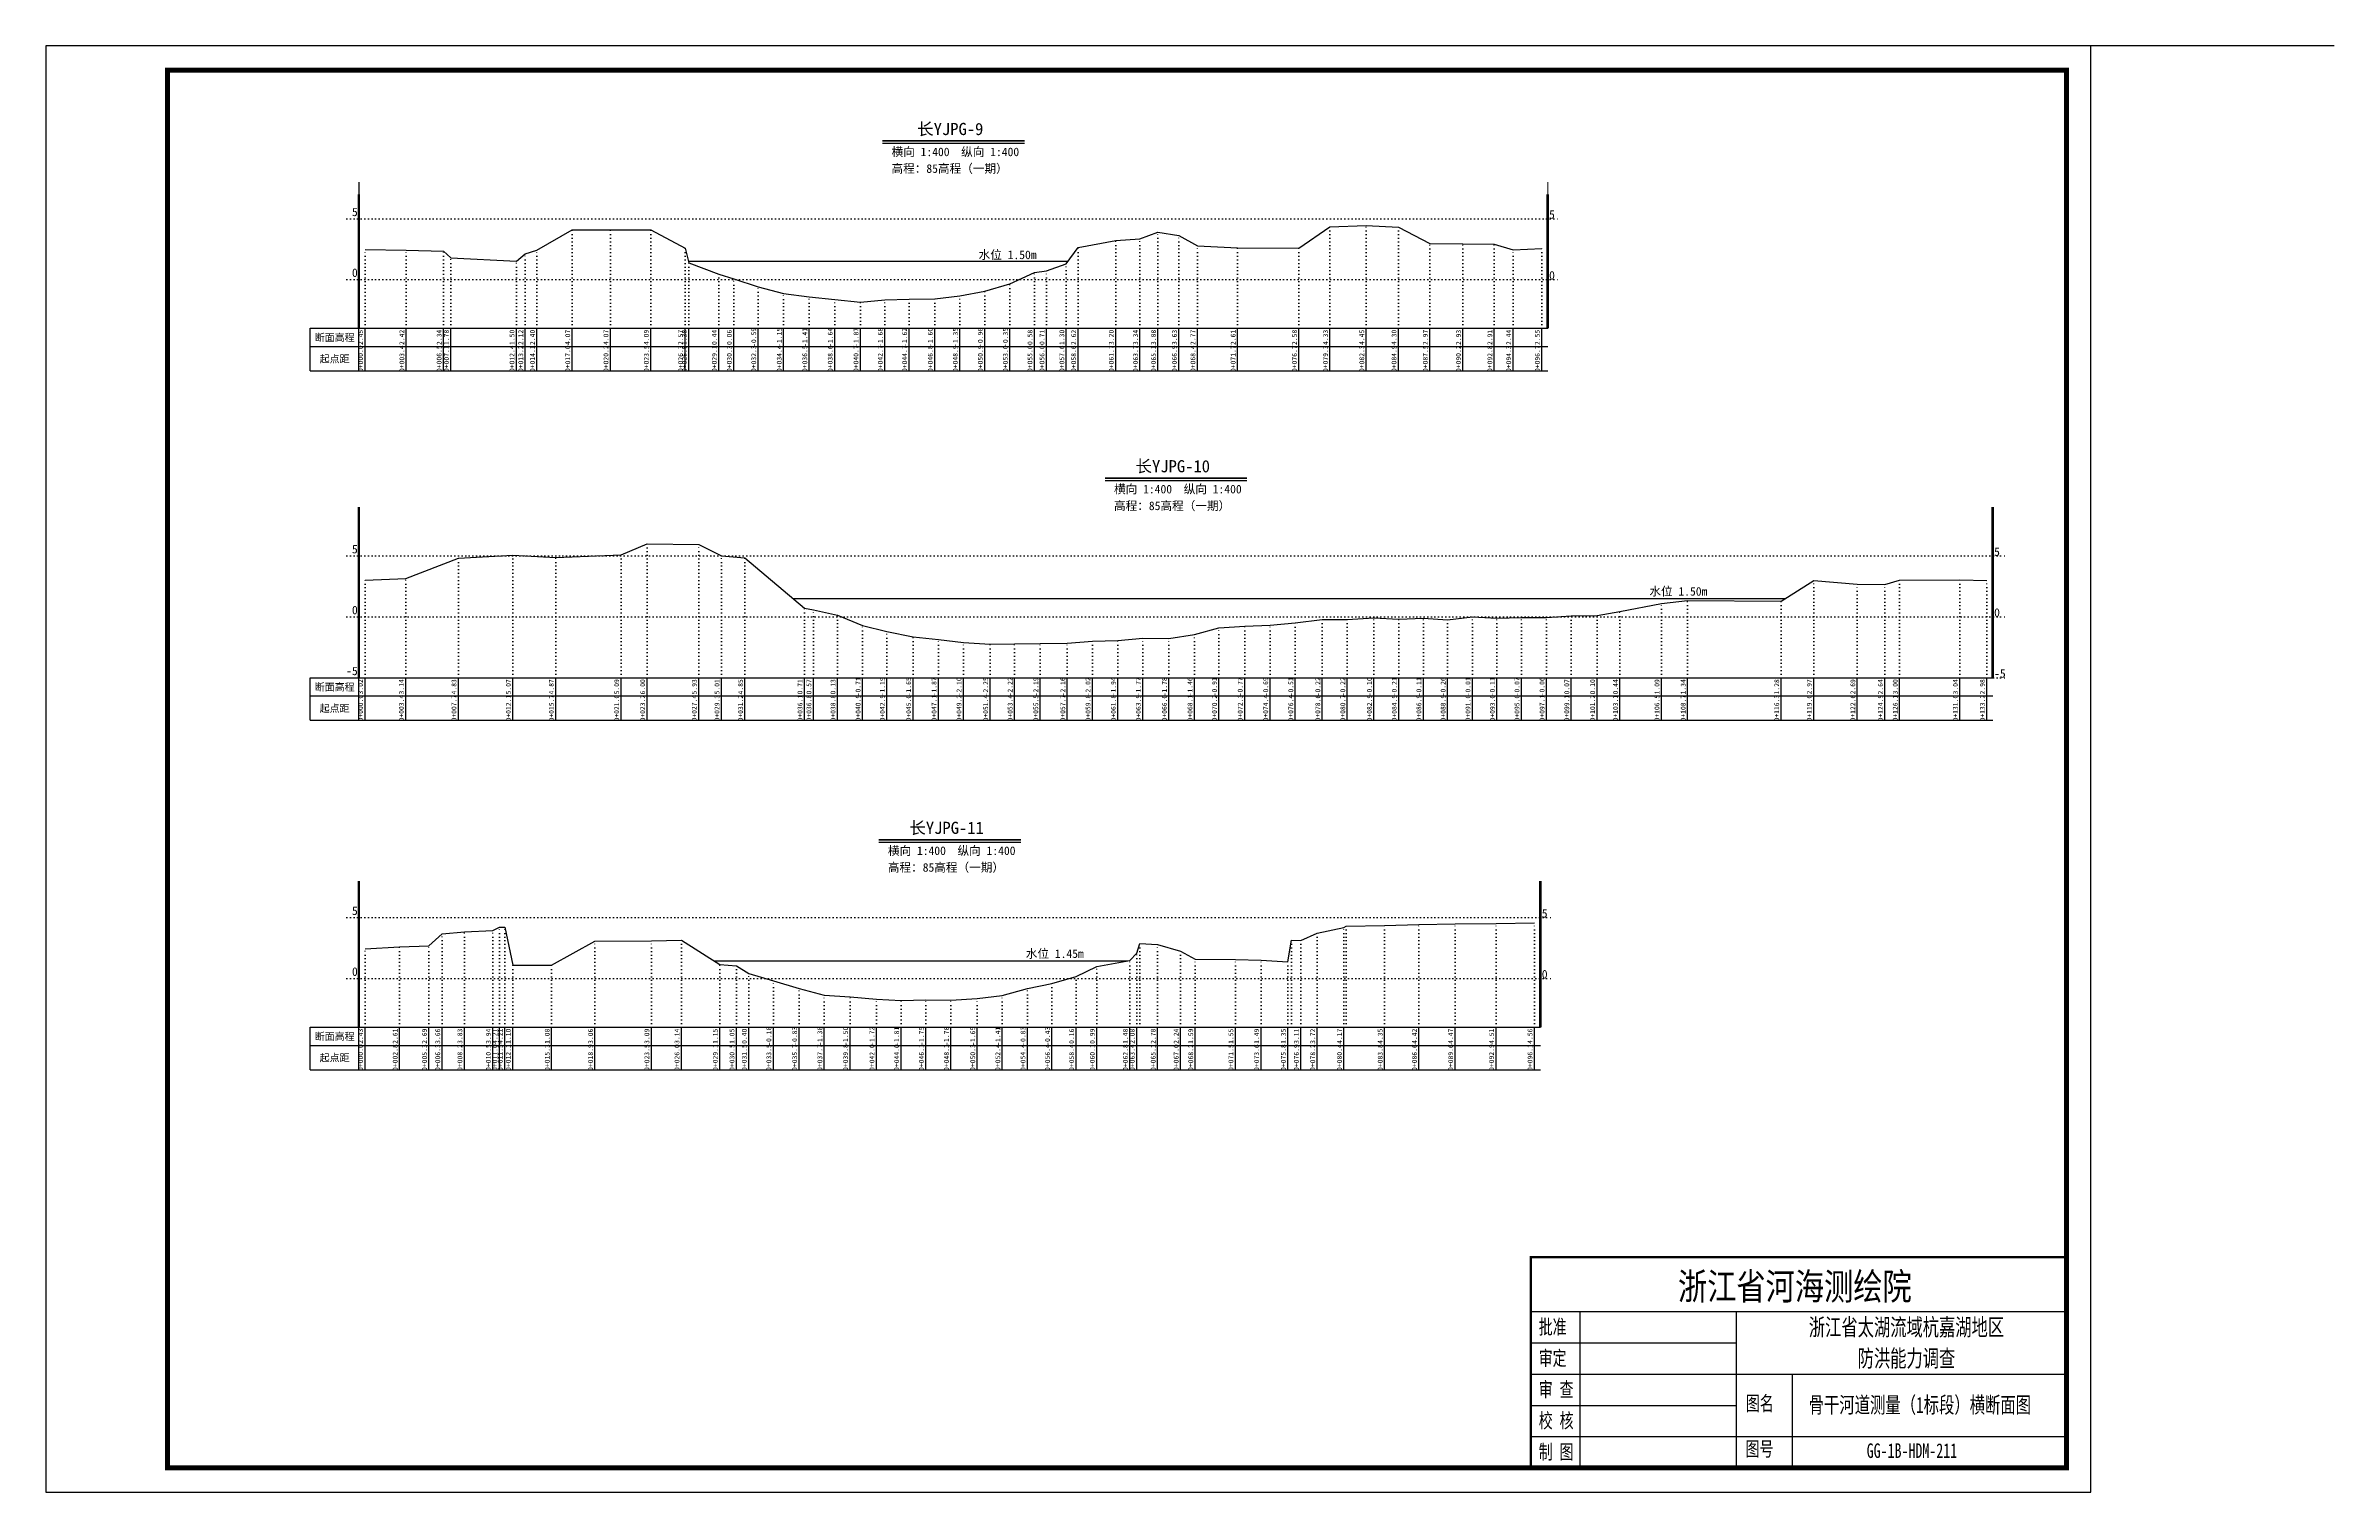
# Model space of a CAD drawing. Header units: millimetres. Extents: x 519117 to 522827, y 3371934 to 3372231.
# Drawn here: x 520526.5 to 520996.5, y 3371934.1 to 3372231.1 of the extents above; entities that cross this region are included whole.
import ezdxf
from ezdxf.enums import TextEntityAlignment as Align

# ---------------------------------------------------------------- set-up
doc = ezdxf.new("R2010")
doc.units = ezdxf.units.MM
doc.header["$LTSCALE"] = 0.4
doc.header["$MEASUREMENT"] = 0
doc.linetypes.add('X4', pattern=[1.6, 0, -1.6])
for name, color, linetype in [('DMX', 1, 'Continuous'), ('TEXT', 7, 'Continuous'), ('zdm1', 5, 'Continuous'), ('ZDMT5', 3, 'Continuous'), ('图框', 7, 'Continuous'), ('断面名称', 5, 'Continuous'), ('比例尺', 3, 'Continuous'), ('水位', 4, 'Continuous')]:
    doc.layers.add(name, color=color, linetype=linetype)
doc.styles.add('HDM', font='仿宋_GB2312.ttf')
doc.styles.add('tk2', font='SimSun.ttf', dxfattribs={"width": 0.8})

msp = doc.modelspace()

# ---------------------------------------------------------------- linework, layer by layer
at = {"lineweight": 100, "const_width": 0.5}
msp.add_lwpolyline([(520941.53, 3371982.35), (520831.53, 3371982.35), (520831.53, 3371939.06), (520941.53, 3371939.06), (520941.53, 3371982.35)], dxfattribs=at)
at = {"linetype": 'Continuous', "elevation": 0}
msp.add_lwpolyline([(520831.53, 3371971.15), (520831.53, 3371939.06)], dxfattribs=at)
at = {"layer": 'DMX', "linetype": 'Continuous', "flags": 128}
for points in [[(520592.11, 3372189.2), (520600.58, 3372189.12), (520608.23, 3372188.92), (520609.73, 3372187.52), (520623.21, 3372186.82), (520625.01, 3372188.37), (520627.41, 3372189.07), (520634.66, 3372193.24), (520642.51, 3372193.24), (520650.78, 3372193.29), (520657.83, 3372189.49), (520658.58, 3372186.52), (520664.76, 3372184.17), (520667.83, 3372183.22), (520672.86, 3372181.59), (520678.08, 3372180.19), (520683.33, 3372179.54), (520688.56, 3372178.97), (520693.86, 3372178.39), (520698.83, 3372178.87), (520703.83, 3372179.02), (520709.11, 3372179.07), (520714.26, 3372179.69), (520719.38, 3372180.67), (520724.53, 3372182.19), (520729.58, 3372184.52), (520732.06, 3372184.84), (520736.13, 3372186.32), (520738.56, 3372189.62), (520746.28, 3372191.06), (520751.26, 3372191.41), (520754.96, 3372192.76), (520759.26, 3372192.14), (520763.06, 3372189.99), (520771.31, 3372189.59), (520783.91, 3372189.51), (520790.28, 3372193.89), (520797.73, 3372194.19), (520804.36, 3372193.81), (520810.78, 3372190.49), (520817.58, 3372190.39), (520824.03, 3372190.34), (520827.91, 3372189.16), (520833.78, 3372189.44)], [(520592.11, 3372121.36), (520600.48, 3372121.66), (520611.28, 3372125.88), (520622.46, 3372126.48), (520631.28, 3372125.98), (520644.71, 3372126.53), (520650.03, 3372128.81), (520660.63, 3372128.63), (520665.31, 3372126.33), (520670.13, 3372125.93), (520682.36, 3372115.58), (520684.18, 3372115.23), (520689.13, 3372114.13), (520694.28, 3372112.03), (520699.26, 3372110.83), (520704.66, 3372109.68), (520709.88, 3372109.13), (520715.01, 3372108.55), (520720.48, 3372108.18), (520725.51, 3372108.25), (520730.78, 3372108.33), (520736.33, 3372108.43), (520741.51, 3372108.78), (520746.71, 3372108.98), (520751.83, 3372109.4), (520757.21, 3372109.38), (520762.46, 3372110.18), (520767.48, 3372111.55), (520772.76, 3372111.9), (520778.01, 3372112.1), (520783.16, 3372112.55), (520788.71, 3372113.28), (520793.83, 3372113.28), (520799.31, 3372113.58), (520804.41, 3372113.3), (520809.46, 3372113.55), (520814.43, 3372113.17), (520819.53, 3372113.8), (520824.56, 3372113.55), (520829.61, 3372113.65), (520834.76, 3372113.67), (520839.83, 3372114), (520845.13, 3372114.07), (520849.83, 3372114.92), (520858.36, 3372116.55), (520863.73, 3372117.17), (520882.96, 3372117.02), (520889.63, 3372121.25), (520898.58, 3372120.55), (520904.23, 3372120.42), (520907.28, 3372121.32), (520919.63, 3372121.42), (520925.18, 3372121.27)], [(520592.11, 3372045.63), (520599.21, 3372046.08), (520605.23, 3372046.28), (520607.96, 3372048.71), (520612.51, 3372049.13), (520618.36, 3372049.41), (520619.71, 3372050.08), (520620.78, 3372050.08), (520622.43, 3372042.31), (520630.43, 3372042.26), (520639.33, 3372047.2), (520650.91, 3372047.28), (520657.08, 3372047.4), (520664.96, 3372042.43), (520668.38, 3372042.18), (520670.91, 3372040.55), (520675.96, 3372039.1), (520681.26, 3372037.48), (520686.43, 3372036.1), (520691.71, 3372035.8), (520697.13, 3372035.28), (520702.21, 3372035.05), (520707.28, 3372035.2), (520712.43, 3372035.13), (520717.83, 3372035.45), (520722.98, 3372036.05), (520728.16, 3372037.5), (520733.18, 3372038.5), (520738.13, 3372039.95), (520742.38, 3372042.03), (520749.18, 3372043.25), (520750.58, 3372044.75), (520751.23, 3372046.75), (520754.88, 3372046.5), (520759.61, 3372045.15), (520762.61, 3372043.53), (520770.86, 3372043.43), (520776.13, 3372043.3), (520781.63, 3372042.95), (520782.38, 3372047.45), (520784.31, 3372047.35), (520787.66, 3372048.87), (520793.16, 3372050), (520793.61, 3372050.32), (520801.51, 3372050.45), (520808.56, 3372050.62), (520815.98, 3372050.75), (520824.38, 3372050.85), (520832.28, 3372050.97)]]:
    msp.add_lwpolyline(points, dxfattribs=at)
at = {"layer": 'TEXT', "color": 0}
for p, q in [((520831.53, 3371971.15, 0), (520941.53, 3371971.15, 0)), ((520841.62, 3371971.15, 0), (520841.62, 3371945.48, 0)), ((520873.7, 3371971.15, 0), (520873.7, 3371945.48, 0)), ((520831.53, 3371964.73, 0), (520873.7, 3371964.73, 0)), ((520831.53, 3371958.31, 0), (520873.7, 3371958.31, 0)), ((520873.7, 3371958.31, 0), (520941.53, 3371958.31, 0)), ((520885.18, 3371958.31, 0), (520885.18, 3371939.06, 0)), ((520831.53, 3371951.9, 0), (520873.7, 3371951.9, 0)), ((520831.53, 3371945.48, 0), (520941.53, 3371945.48, 0)), ((520841.62, 3371945.48, 0), (520841.62, 3371939.06, 0)), ((520873.7, 3371945.48, 0), (520873.7, 3371939.06, 0))]:
    msp.add_line(p, q, dxfattribs=at)
at = {"layer": 'zdm1', "linetype": 'Continuous'}
for p, q in [((520590.73, 3372173.06), (520590.73, 3372200.56)), ((520590.98, 3372173.06), (520590.98, 3372200.56)), ((520834.91, 3372173.06), (520834.91, 3372200.56)), ((520835.16, 3372173.06), (520835.16, 3372200.56)), ((520580.86, 3372164.31), (520580.86, 3372173.06)), ((520580.86, 3372173.06), (520592.11, 3372173.06)), ((520590.86, 3372164.31), (520590.86, 3372173.06)), ((520592.11, 3372173.06), (520835.03, 3372173.06)), ((520580.86, 3372169.31), (520835.03, 3372169.31)), ((520580.86, 3372164.31), (520835.03, 3372164.31)), ((520590.73, 3372101.31), (520590.73, 3372136.31)), ((520590.98, 3372101.31), (520590.98, 3372136.31)), ((520926.31, 3372101.31), (520926.31, 3372136.31)), ((520926.56, 3372101.31), (520926.56, 3372136.31)), ((520580.86, 3372092.56), (520580.86, 3372101.31)), ((520580.86, 3372101.31), (520592.11, 3372101.31)), ((520590.86, 3372092.56), (520590.86, 3372101.31)), ((520592.11, 3372101.31), (520926.43, 3372101.31)), ((520580.86, 3372097.56), (520926.43, 3372097.56)), ((520580.86, 3372092.56), (520926.43, 3372092.56)), ((520590.73, 3372029.56), (520590.73, 3372059.56)), ((520590.98, 3372029.56), (520590.98, 3372059.56)), ((520833.41, 3372029.56), (520833.41, 3372059.56)), ((520833.66, 3372029.56), (520833.66, 3372059.56)), ((520580.86, 3372020.81), (520580.86, 3372029.56)), ((520580.86, 3372029.56), (520592.11, 3372029.56)), ((520590.86, 3372020.81), (520590.86, 3372029.56)), ((520592.11, 3372029.56), (520833.53, 3372029.56)), ((520580.86, 3372025.81), (520833.53, 3372025.81)), ((520580.86, 3372020.81), (520833.53, 3372020.81))]:
    msp.add_line(p, q, dxfattribs=at)
at = {"layer": 'zdm1', "linetype": 'X4'}
for p, q in [((520588.36, 3372195.56), (520837.53, 3372195.56)), ((520588.36, 3372183.06), (520837.53, 3372183.06)), ((520588.36, 3372126.31), (520928.93, 3372126.31)), ((520588.36, 3372113.81), (520928.93, 3372113.81)), ((520588.36, 3372101.31), (520928.93, 3372101.31)), ((520588.36, 3372052.06), (520836.03, 3372052.06)), ((520588.36, 3372039.56), (520836.03, 3372039.56))]:
    msp.add_line(p, q, dxfattribs=at)
at = {"layer": 'zdm1', "linetype": 'Continuous', "flags": 128}
for points in [[(520590.86, 3372200.56, 0.25, 0.25, 0), (520590.86, 3372203.06, 0.25, 0.25, 0)], [(520835.03, 3372200.56, 0.25, 0.25, 0), (520835.03, 3372203.06, 0.25, 0.25, 0)], [(520590.86, 3372195.56, 0.25, 0.25, 0), (520590.86, 3372198.06, 0.25, 0.25, 0)], [(520835.03, 3372195.56, 0.25, 0.25, 0), (520835.03, 3372198.06, 0.25, 0.25, 0)], [(520590.86, 3372190.56, 0.25, 0.25, 0), (520590.86, 3372193.06, 0.25, 0.25, 0)], [(520835.03, 3372190.56, 0.25, 0.25, 0), (520835.03, 3372193.06, 0.25, 0.25, 0)], [(520590.86, 3372185.56, 0.25, 0.25, 0), (520590.86, 3372188.06, 0.25, 0.25, 0)], [(520835.03, 3372185.56, 0.25, 0.25, 0), (520835.03, 3372188.06, 0.25, 0.25, 0)], [(520590.86, 3372180.56, 0.25, 0.25, 0), (520590.86, 3372183.06, 0.25, 0.25, 0)], [(520835.03, 3372180.56, 0.25, 0.25, 0), (520835.03, 3372183.06, 0.25, 0.25, 0)], [(520590.86, 3372175.56, 0.25, 0.25, 0), (520590.86, 3372178.06, 0.25, 0.25, 0)], [(520835.03, 3372175.56, 0.25, 0.25, 0), (520835.03, 3372178.06, 0.25, 0.25, 0)], [(520590.86, 3372133.81, 0.25, 0.25, 0), (520590.86, 3372136.31, 0.25, 0.25, 0)], [(520926.43, 3372133.81, 0.25, 0.25, 0), (520926.43, 3372136.31, 0.25, 0.25, 0)], [(520590.86, 3372128.81, 0.25, 0.25, 0), (520590.86, 3372131.31, 0.25, 0.25, 0)], [(520926.43, 3372128.81, 0.25, 0.25, 0), (520926.43, 3372131.31, 0.25, 0.25, 0)], [(520590.86, 3372123.81, 0.25, 0.25, 0), (520590.86, 3372126.31, 0.25, 0.25, 0)], [(520926.43, 3372123.81, 0.25, 0.25, 0), (520926.43, 3372126.31, 0.25, 0.25, 0)], [(520590.86, 3372118.81, 0.25, 0.25, 0), (520590.86, 3372121.31, 0.25, 0.25, 0)], [(520926.43, 3372118.81, 0.25, 0.25, 0), (520926.43, 3372121.31, 0.25, 0.25, 0)], [(520590.86, 3372113.81, 0.25, 0.25, 0), (520590.86, 3372116.31, 0.25, 0.25, 0)], [(520926.43, 3372113.81, 0.25, 0.25, 0), (520926.43, 3372116.31, 0.25, 0.25, 0)], [(520590.86, 3372108.81, 0.25, 0.25, 0), (520590.86, 3372111.31, 0.25, 0.25, 0)], [(520926.43, 3372108.81, 0.25, 0.25, 0), (520926.43, 3372111.31, 0.25, 0.25, 0)], [(520590.86, 3372103.81, 0.25, 0.25, 0), (520590.86, 3372106.31, 0.25, 0.25, 0)], [(520926.43, 3372103.81, 0.25, 0.25, 0), (520926.43, 3372106.31, 0.25, 0.25, 0)], [(520590.86, 3372057.06, 0.25, 0.25, 0), (520590.86, 3372059.56, 0.25, 0.25, 0)], [(520833.53, 3372057.06, 0.25, 0.25, 0), (520833.53, 3372059.56, 0.25, 0.25, 0)], [(520590.86, 3372052.06, 0.25, 0.25, 0), (520590.86, 3372054.56, 0.25, 0.25, 0)], [(520833.53, 3372052.06, 0.25, 0.25, 0), (520833.53, 3372054.56, 0.25, 0.25, 0)], [(520590.86, 3372047.06, 0.25, 0.25, 0), (520590.86, 3372049.56, 0.25, 0.25, 0)], [(520833.53, 3372047.06, 0.25, 0.25, 0), (520833.53, 3372049.56, 0.25, 0.25, 0)], [(520590.86, 3372042.06, 0.25, 0.25, 0), (520590.86, 3372044.56, 0.25, 0.25, 0)], [(520833.53, 3372042.06, 0.25, 0.25, 0), (520833.53, 3372044.56, 0.25, 0.25, 0)], [(520590.86, 3372037.06, 0.25, 0.25, 0), (520590.86, 3372039.56, 0.25, 0.25, 0)], [(520833.53, 3372037.06, 0.25, 0.25, 0), (520833.53, 3372039.56, 0.25, 0.25, 0)], [(520590.86, 3372032.06, 0.25, 0.25, 0), (520590.86, 3372034.56, 0.25, 0.25, 0)], [(520833.53, 3372032.06, 0.25, 0.25, 0), (520833.53, 3372034.56, 0.25, 0.25, 0)]]:
    msp.add_lwpolyline(points, format="xyseb", dxfattribs=at)
at = {"layer": 'ZDMT5', "linetype": 'X4'}
for p, q in [((520790.28, 3372173.06), (520790.28, 3372193.89)), ((520797.73, 3372173.06), (520797.73, 3372194.19)), ((520804.36, 3372173.06), (520804.36, 3372193.81)), ((520592.11, 3372173.06), (520592.11, 3372189.2)), ((520600.58, 3372173.06), (520600.58, 3372189.12)), ((520608.23, 3372173.06), (520608.23, 3372188.92)), ((520627.41, 3372173.06), (520627.41, 3372189.07)), ((520634.66, 3372173.06), (520634.66, 3372193.24)), ((520642.51, 3372173.06), (520642.51, 3372193.24)), ((520650.78, 3372173.06), (520650.78, 3372193.29)), ((520657.83, 3372173.06), (520657.83, 3372189.49)), ((520738.56, 3372173.06), (520738.56, 3372189.62)), ((520746.28, 3372173.06), (520746.28, 3372191.06)), ((520751.26, 3372173.06), (520751.26, 3372191.41)), ((520754.96, 3372173.06), (520754.96, 3372192.76)), ((520759.26, 3372173.06), (520759.26, 3372192.14)), ((520763.06, 3372173.06), (520763.06, 3372189.99)), ((520771.31, 3372173.06), (520771.31, 3372189.59)), ((520783.91, 3372173.06), (520783.91, 3372189.51)), ((520810.78, 3372173.06), (520810.78, 3372190.49)), ((520817.58, 3372173.06), (520817.58, 3372190.39)), ((520824.03, 3372173.06), (520824.03, 3372190.34)), ((520827.91, 3372173.06), (520827.91, 3372189.16)), ((520833.78, 3372173.06), (520833.78, 3372189.44)), ((520609.73, 3372173.06), (520609.73, 3372187.52)), ((520623.21, 3372173.06), (520623.21, 3372186.82)), ((520625.01, 3372173.06), (520625.01, 3372188.37)), ((520658.58, 3372173.06), (520658.58, 3372186.52)), ((520729.58, 3372173.06), (520729.58, 3372184.52)), ((520732.06, 3372173.06), (520732.06, 3372184.84)), ((520736.13, 3372173.06), (520736.13, 3372186.32)), ((520664.76, 3372173.06), (520664.76, 3372184.17)), ((520667.83, 3372173.06), (520667.83, 3372183.22)), ((520672.86, 3372173.06), (520672.86, 3372181.59)), ((520678.08, 3372173.06), (520678.08, 3372180.19)), ((520683.33, 3372173.06), (520683.33, 3372179.54)), ((520714.26, 3372173.06), (520714.26, 3372179.69)), ((520719.38, 3372173.06), (520719.38, 3372180.67)), ((520724.53, 3372173.06), (520724.53, 3372182.19)), ((520688.56, 3372173.06), (520688.56, 3372178.97)), ((520693.86, 3372173.06), (520693.86, 3372178.39)), ((520698.83, 3372173.06), (520698.83, 3372178.87)), ((520703.83, 3372173.06), (520703.83, 3372179.02)), ((520709.11, 3372173.06), (520709.11, 3372179.07)), ((520650.03, 3372101.31), (520650.03, 3372128.81)), ((520660.63, 3372101.31), (520660.63, 3372128.63)), ((520611.28, 3372101.31), (520611.28, 3372125.88)), ((520622.46, 3372101.31), (520622.46, 3372126.48)), ((520631.28, 3372101.31), (520631.28, 3372125.98)), ((520644.71, 3372101.31), (520644.71, 3372126.53)), ((520665.31, 3372101.31), (520665.31, 3372126.33)), ((520670.13, 3372101.31), (520670.13, 3372125.93)), ((520592.11, 3372101.31), (520592.11, 3372121.36)), ((520600.48, 3372101.31), (520600.48, 3372121.66)), ((520889.63, 3372101.31), (520889.63, 3372121.25)), ((520898.58, 3372101.31), (520898.58, 3372120.55)), ((520904.23, 3372101.31), (520904.23, 3372120.42)), ((520907.28, 3372101.31), (520907.28, 3372121.32)), ((520919.63, 3372101.31), (520919.63, 3372121.42)), ((520925.18, 3372101.31), (520925.18, 3372121.27)), ((520682.36, 3372101.31), (520682.36, 3372115.58)), ((520684.18, 3372101.31), (520684.18, 3372115.23)), ((520689.13, 3372101.31), (520689.13, 3372114.13)), ((520819.53, 3372101.31), (520819.53, 3372113.8)), ((520839.83, 3372101.31), (520839.83, 3372114)), ((520845.13, 3372101.31), (520845.13, 3372114.07)), ((520849.83, 3372101.31), (520849.83, 3372114.92)), ((520858.36, 3372101.31), (520858.36, 3372116.55)), ((520863.73, 3372101.31), (520863.73, 3372117.17)), ((520882.96, 3372101.31), (520882.96, 3372117.02)), ((520694.28, 3372101.31), (520694.28, 3372112.03)), ((520699.26, 3372101.31), (520699.26, 3372110.83)), ((520704.66, 3372101.31), (520704.66, 3372109.68)), ((520709.88, 3372101.31), (520709.88, 3372109.13)), ((520751.83, 3372101.31), (520751.83, 3372109.4)), ((520757.21, 3372101.31), (520757.21, 3372109.38)), ((520762.46, 3372101.31), (520762.46, 3372110.18)), ((520767.48, 3372101.31), (520767.48, 3372111.55)), ((520772.76, 3372101.31), (520772.76, 3372111.9)), ((520778.01, 3372101.31), (520778.01, 3372112.1)), ((520783.16, 3372101.31), (520783.16, 3372112.55)), ((520788.71, 3372101.31), (520788.71, 3372113.28)), ((520793.83, 3372101.31), (520793.83, 3372113.28)), ((520799.31, 3372101.31), (520799.31, 3372113.58)), ((520804.41, 3372101.31), (520804.41, 3372113.3)), ((520809.46, 3372101.31), (520809.46, 3372113.55)), ((520814.43, 3372101.31), (520814.43, 3372113.17)), ((520824.56, 3372101.31), (520824.56, 3372113.55)), ((520829.61, 3372101.31), (520829.61, 3372113.65)), ((520834.76, 3372101.31), (520834.76, 3372113.67)), ((520715.01, 3372101.31), (520715.01, 3372108.55)), ((520720.48, 3372101.31), (520720.48, 3372108.18)), ((520725.51, 3372101.31), (520725.51, 3372108.25)), ((520730.78, 3372101.31), (520730.78, 3372108.33)), ((520736.33, 3372101.31), (520736.33, 3372108.43)), ((520741.51, 3372101.31), (520741.51, 3372108.78)), ((520746.71, 3372101.31), (520746.71, 3372108.98)), ((520607.96, 3372029.56), (520607.96, 3372048.71)), ((520612.51, 3372029.56), (520612.51, 3372049.13)), ((520618.36, 3372029.56), (520618.36, 3372049.41)), ((520619.71, 3372029.56), (520619.71, 3372050.08)), ((520620.78, 3372029.56), (520620.78, 3372050.08)), ((520787.66, 3372029.56), (520787.66, 3372048.87)), ((520793.16, 3372029.56), (520793.16, 3372050)), ((520793.61, 3372029.56), (520793.61, 3372050.32)), ((520801.51, 3372029.56), (520801.51, 3372050.45)), ((520808.56, 3372029.56), (520808.56, 3372050.62)), ((520815.98, 3372029.56), (520815.98, 3372050.75)), ((520824.38, 3372029.56), (520824.38, 3372050.85)), ((520832.28, 3372029.56), (520832.28, 3372050.97)), ((520592.11, 3372029.56), (520592.11, 3372045.63)), ((520599.21, 3372029.56), (520599.21, 3372046.08)), ((520605.23, 3372029.56), (520605.23, 3372046.28)), ((520639.33, 3372029.56), (520639.33, 3372047.2)), ((520650.91, 3372029.56), (520650.91, 3372047.28)), ((520657.08, 3372029.56), (520657.08, 3372047.4)), ((520749.18, 3372029.56), (520749.18, 3372043.25)), ((520750.58, 3372029.56), (520750.58, 3372044.75)), ((520751.23, 3372029.56), (520751.23, 3372046.75)), ((520754.88, 3372029.56), (520754.88, 3372046.5)), ((520759.61, 3372029.56), (520759.61, 3372045.15)), ((520762.61, 3372029.56), (520762.61, 3372043.53)), ((520770.86, 3372029.56), (520770.86, 3372043.43)), ((520776.13, 3372029.56), (520776.13, 3372043.3)), ((520782.38, 3372029.56), (520782.38, 3372047.45)), ((520784.31, 3372029.56), (520784.31, 3372047.35)), ((520622.43, 3372029.56), (520622.43, 3372042.31)), ((520630.43, 3372029.56), (520630.43, 3372042.26)), ((520664.96, 3372029.56), (520664.96, 3372042.43)), ((520668.38, 3372029.56), (520668.38, 3372042.18)), ((520670.91, 3372029.56), (520670.91, 3372040.55)), ((520675.96, 3372029.56), (520675.96, 3372039.1)), ((520733.18, 3372029.56), (520733.18, 3372038.5)), ((520738.13, 3372029.56), (520738.13, 3372039.95)), ((520742.38, 3372029.56), (520742.38, 3372042.03)), ((520781.63, 3372029.56), (520781.63, 3372042.95)), ((520681.26, 3372029.56), (520681.26, 3372037.48)), ((520686.43, 3372029.56), (520686.43, 3372036.1)), ((520691.71, 3372029.56), (520691.71, 3372035.8)), ((520697.13, 3372029.56), (520697.13, 3372035.28)), ((520702.21, 3372029.56), (520702.21, 3372035.05)), ((520707.28, 3372029.56), (520707.28, 3372035.2)), ((520712.43, 3372029.56), (520712.43, 3372035.13)), ((520717.83, 3372029.56), (520717.83, 3372035.45)), ((520722.98, 3372029.56), (520722.98, 3372036.05)), ((520728.16, 3372029.56), (520728.16, 3372037.5))]:
    msp.add_line(p, q, dxfattribs=at)
at = {"layer": 'ZDMT5', "linetype": 'Continuous'}
for p, q in [((520592.11, 3372164.31), (520592.11, 3372173.06)), ((520600.58, 3372164.31), (520600.58, 3372173.06)), ((520608.23, 3372164.31), (520608.23, 3372173.06)), ((520609.73, 3372164.31), (520609.73, 3372173.06)), ((520623.21, 3372164.31), (520623.21, 3372173.06)), ((520625.01, 3372164.31), (520625.01, 3372173.06)), ((520627.41, 3372164.31), (520627.41, 3372173.06)), ((520634.66, 3372164.31), (520634.66, 3372173.06)), ((520642.51, 3372164.31), (520642.51, 3372173.06)), ((520650.78, 3372164.31), (520650.78, 3372173.06)), ((520657.83, 3372164.31), (520657.83, 3372173.06)), ((520658.58, 3372164.31), (520658.58, 3372173.06)), ((520664.76, 3372164.31), (520664.76, 3372173.06)), ((520667.83, 3372164.31), (520667.83, 3372173.06)), ((520672.86, 3372164.31), (520672.86, 3372173.06)), ((520678.08, 3372164.31), (520678.08, 3372173.06)), ((520683.33, 3372164.31), (520683.33, 3372173.06)), ((520688.56, 3372164.31), (520688.56, 3372173.06)), ((520693.86, 3372164.31), (520693.86, 3372173.06)), ((520698.83, 3372164.31), (520698.83, 3372173.06)), ((520703.83, 3372164.31), (520703.83, 3372173.06)), ((520709.11, 3372164.31), (520709.11, 3372173.06)), ((520714.26, 3372164.31), (520714.26, 3372173.06)), ((520719.38, 3372164.31), (520719.38, 3372173.06)), ((520724.53, 3372164.31), (520724.53, 3372173.06)), ((520729.58, 3372164.31), (520729.58, 3372173.06)), ((520732.06, 3372164.31), (520732.06, 3372173.06)), ((520736.13, 3372164.31), (520736.13, 3372173.06)), ((520738.56, 3372164.31), (520738.56, 3372173.06)), ((520746.28, 3372164.31), (520746.28, 3372173.06)), ((520751.26, 3372164.31), (520751.26, 3372173.06)), ((520754.96, 3372164.31), (520754.96, 3372173.06)), ((520759.26, 3372164.31), (520759.26, 3372173.06)), ((520763.06, 3372164.31), (520763.06, 3372173.06)), ((520771.31, 3372164.31), (520771.31, 3372173.06)), ((520783.91, 3372164.31), (520783.91, 3372173.06)), ((520790.28, 3372164.31), (520790.28, 3372173.06)), ((520797.73, 3372164.31), (520797.73, 3372173.06)), ((520804.36, 3372164.31), (520804.36, 3372173.06)), ((520810.78, 3372164.31), (520810.78, 3372173.06)), ((520817.58, 3372164.31), (520817.58, 3372173.06)), ((520824.03, 3372164.31), (520824.03, 3372173.06)), ((520827.91, 3372164.31), (520827.91, 3372173.06)), ((520833.78, 3372164.31), (520833.78, 3372173.06)), ((520592.11, 3372092.56), (520592.11, 3372101.31)), ((520600.48, 3372092.56), (520600.48, 3372101.31)), ((520611.28, 3372092.56), (520611.28, 3372101.31)), ((520622.46, 3372092.56), (520622.46, 3372101.31)), ((520631.28, 3372092.56), (520631.28, 3372101.31)), ((520644.71, 3372092.56), (520644.71, 3372101.31)), ((520650.03, 3372092.56), (520650.03, 3372101.31)), ((520660.63, 3372092.56), (520660.63, 3372101.31)), ((520665.31, 3372092.56), (520665.31, 3372101.31)), ((520670.13, 3372092.56), (520670.13, 3372101.31)), ((520682.36, 3372092.56), (520682.36, 3372101.31)), ((520684.18, 3372092.56), (520684.18, 3372101.31)), ((520689.13, 3372092.56), (520689.13, 3372101.31)), ((520694.28, 3372092.56), (520694.28, 3372101.31)), ((520699.26, 3372092.56), (520699.26, 3372101.31)), ((520704.66, 3372092.56), (520704.66, 3372101.31)), ((520709.88, 3372092.56), (520709.88, 3372101.31)), ((520715.01, 3372092.56), (520715.01, 3372101.31)), ((520720.48, 3372092.56), (520720.48, 3372101.31)), ((520725.51, 3372092.56), (520725.51, 3372101.31)), ((520730.78, 3372092.56), (520730.78, 3372101.31)), ((520736.33, 3372092.56), (520736.33, 3372101.31)), ((520741.51, 3372092.56), (520741.51, 3372101.31)), ((520746.71, 3372092.56), (520746.71, 3372101.31)), ((520751.83, 3372092.56), (520751.83, 3372101.31)), ((520757.21, 3372092.56), (520757.21, 3372101.31)), ((520762.46, 3372092.56), (520762.46, 3372101.31)), ((520767.48, 3372092.56), (520767.48, 3372101.31)), ((520772.76, 3372092.56), (520772.76, 3372101.31)), ((520778.01, 3372092.56), (520778.01, 3372101.31)), ((520783.16, 3372092.56), (520783.16, 3372101.31)), ((520788.71, 3372092.56), (520788.71, 3372101.31)), ((520793.83, 3372092.56), (520793.83, 3372101.31)), ((520799.31, 3372092.56), (520799.31, 3372101.31)), ((520804.41, 3372092.56), (520804.41, 3372101.31)), ((520809.46, 3372092.56), (520809.46, 3372101.31)), ((520814.43, 3372092.56), (520814.43, 3372101.31)), ((520819.53, 3372092.56), (520819.53, 3372101.31)), ((520824.56, 3372092.56), (520824.56, 3372101.31)), ((520829.61, 3372092.56), (520829.61, 3372101.31)), ((520834.76, 3372092.56), (520834.76, 3372101.31)), ((520839.83, 3372092.56), (520839.83, 3372101.31)), ((520845.13, 3372092.56), (520845.13, 3372101.31)), ((520849.83, 3372092.56), (520849.83, 3372101.31)), ((520858.36, 3372092.56), (520858.36, 3372101.31)), ((520863.73, 3372092.56), (520863.73, 3372101.31)), ((520882.96, 3372092.56), (520882.96, 3372101.31)), ((520889.63, 3372092.56), (520889.63, 3372101.31)), ((520898.58, 3372092.56), (520898.58, 3372101.31)), ((520904.23, 3372092.56), (520904.23, 3372101.31)), ((520907.28, 3372092.56), (520907.28, 3372101.31)), ((520919.63, 3372092.56), (520919.63, 3372101.31)), ((520925.18, 3372092.56), (520925.18, 3372101.31)), ((520592.11, 3372020.81), (520592.11, 3372029.56)), ((520599.21, 3372020.81), (520599.21, 3372029.56)), ((520605.23, 3372020.81), (520605.23, 3372029.56)), ((520607.96, 3372020.81), (520607.96, 3372029.56)), ((520612.51, 3372020.81), (520612.51, 3372029.56)), ((520618.36, 3372020.81), (520618.36, 3372029.56)), ((520619.71, 3372020.81), (520619.71, 3372029.56)), ((520620.78, 3372020.81), (520620.78, 3372029.56)), ((520622.43, 3372020.81), (520622.43, 3372029.56)), ((520630.43, 3372020.81), (520630.43, 3372029.56)), ((520639.33, 3372020.81), (520639.33, 3372029.56)), ((520650.91, 3372020.81), (520650.91, 3372029.56)), ((520657.08, 3372020.81), (520657.08, 3372029.56)), ((520664.96, 3372020.81), (520664.96, 3372029.56)), ((520668.38, 3372020.81), (520668.38, 3372029.56)), ((520670.91, 3372020.81), (520670.91, 3372029.56)), ((520675.96, 3372020.81), (520675.96, 3372029.56)), ((520681.26, 3372020.81), (520681.26, 3372029.56)), ((520686.43, 3372020.81), (520686.43, 3372029.56)), ((520691.71, 3372020.81), (520691.71, 3372029.56)), ((520697.13, 3372020.81), (520697.13, 3372029.56)), ((520702.21, 3372020.81), (520702.21, 3372029.56)), ((520707.28, 3372020.81), (520707.28, 3372029.56)), ((520712.43, 3372020.81), (520712.43, 3372029.56)), ((520717.83, 3372020.81), (520717.83, 3372029.56)), ((520722.98, 3372020.81), (520722.98, 3372029.56)), ((520728.16, 3372020.81), (520728.16, 3372029.56)), ((520733.18, 3372020.81), (520733.18, 3372029.56)), ((520738.13, 3372020.81), (520738.13, 3372029.56)), ((520742.38, 3372020.81), (520742.38, 3372029.56)), ((520749.18, 3372020.81), (520749.18, 3372029.56)), ((520750.58, 3372020.81), (520750.58, 3372029.56)), ((520754.88, 3372020.81), (520754.88, 3372029.56)), ((520759.61, 3372020.81), (520759.61, 3372029.56)), ((520762.61, 3372020.81), (520762.61, 3372029.56)), ((520770.86, 3372020.81), (520770.86, 3372029.56)), ((520776.13, 3372020.81), (520776.13, 3372029.56)), ((520781.63, 3372020.81), (520781.63, 3372029.56)), ((520784.31, 3372020.81), (520784.31, 3372029.56)), ((520787.66, 3372020.81), (520787.66, 3372029.56)), ((520793.16, 3372020.81), (520793.16, 3372029.56)), ((520801.51, 3372020.81), (520801.51, 3372029.56)), ((520808.56, 3372020.81), (520808.56, 3372029.56)), ((520815.98, 3372020.81), (520815.98, 3372029.56)), ((520824.38, 3372020.81), (520824.38, 3372029.56)), ((520832.28, 3372020.81), (520832.28, 3372029.56))]:
    msp.add_line(p, q, dxfattribs=at)
at = {"layer": '图框', "flags": 128}
msp.add_lwpolyline([(520526.53, 3371934.06), (520946.53, 3371934.06), (520946.53, 3372231.06), (520526.53, 3372231.06)], close=True, dxfattribs=at)
at = {"layer": '图框', "const_width": 1, "flags": 128}
msp.add_lwpolyline([(520551.53, 3371939.06), (520941.53, 3371939.06), (520941.53, 3372226.06), (520551.53, 3372226.06)], close=True, dxfattribs=at)
at = {"layer": '比例尺', "linetype": 'Continuous'}
msp.add_line((520996.53, 3372231.06), (520946.53, 3372231.06), dxfattribs=at)
at = {"layer": '比例尺', "color": 3, "linetype": 'Continuous', "lineweight": 40}
for p, q in [((520698.38, 3372211.55), (520727.51, 3372211.55)), ((520744.08, 3372142.3), (520773.21, 3372142.3)), ((520697.63, 3372068.05), (520726.76, 3372068.05))]:
    msp.add_line(p, q, dxfattribs=at)
at = {"layer": '比例尺', "color": 3, "linetype": 'Continuous'}
for p, q in [((520698.38, 3372211.05), (520727.51, 3372211.05)), ((520744.08, 3372141.8), (520773.21, 3372141.8)), ((520697.63, 3372067.55), (520726.76, 3372067.55))]:
    msp.add_line(p, q, dxfattribs=at)
at = {"layer": '水位', "color": 6, "linetype": 'Continuous', "flags": 128}
for points in [[(520658.51, 3372186.82), (520658.58, 3372186.82), (520664.76, 3372186.82), (520667.83, 3372186.82), (520672.86, 3372186.82), (520678.08, 3372186.82), (520683.33, 3372186.82), (520688.56, 3372186.82), (520693.86, 3372186.82), (520698.83, 3372186.82), (520703.83, 3372186.82), (520709.11, 3372186.82), (520714.26, 3372186.82), (520719.38, 3372186.82), (520724.53, 3372186.82), (520729.58, 3372186.82), (520732.06, 3372186.82), (520736.13, 3372186.82), (520736.5, 3372186.82)], [(520680, 3372117.57), (520682.36, 3372117.57), (520684.18, 3372117.57), (520689.13, 3372117.57), (520694.28, 3372117.57), (520699.26, 3372117.57), (520704.66, 3372117.57), (520709.88, 3372117.57), (520715.01, 3372117.57), (520720.48, 3372117.57), (520725.51, 3372117.57), (520730.78, 3372117.57), (520736.33, 3372117.57), (520741.51, 3372117.57), (520746.71, 3372117.57), (520751.83, 3372117.57), (520757.21, 3372117.57), (520762.46, 3372117.57), (520767.48, 3372117.57), (520772.76, 3372117.57), (520778.01, 3372117.57), (520783.16, 3372117.57), (520788.71, 3372117.57), (520793.83, 3372117.57), (520799.31, 3372117.57), (520804.41, 3372117.57), (520809.46, 3372117.57), (520814.43, 3372117.57), (520819.53, 3372117.57), (520824.56, 3372117.57), (520829.61, 3372117.57), (520834.76, 3372117.57), (520839.83, 3372117.57), (520845.13, 3372117.57), (520849.83, 3372117.57), (520858.36, 3372117.57), (520863.73, 3372117.57), (520882.96, 3372117.57), (520883.83, 3372117.57)], [(520663.78, 3372043.18), (520664.96, 3372043.18), (520668.38, 3372043.18), (520670.91, 3372043.18), (520675.96, 3372043.18), (520681.26, 3372043.18), (520686.43, 3372043.18), (520691.71, 3372043.18), (520697.13, 3372043.18), (520702.21, 3372043.18), (520707.28, 3372043.18), (520712.43, 3372043.18), (520717.83, 3372043.18), (520722.98, 3372043.18), (520728.16, 3372043.18), (520733.18, 3372043.18), (520738.13, 3372043.18), (520742.38, 3372043.18), (520748.77, 3372043.18)]]:
    msp.add_lwpolyline(points, dxfattribs=at)

# ---------------------------------------------------------------- texts
at = {"layer": 'TEXT', "color": 7, "ltscale": 8, "style": 'tk2'}
for tag, p, s, height, width in [('浙江省河海测绘院', (520861.75, 3371973.58, 0), '（单位名称）', 5.5, 0.8), ('批准', (520833.15, 3371966.52, 0), '批准', 3, 0.7), ('审定', (520833.15, 3371960.1, 0), '审定', 3, 0.7), ('审 查', (520833.15, 3371953.68, 0), '审 查', 3, 0.7), ('图名', (520875.69, 3371950.81, 0), '审查', 3, 0.7), ('校 核', (520833.15, 3371947.27, 0), '校 核', 3, 0.7), ('图号', (520875.64, 3371941.48, 0), '图号', 3, 0.7), ('制 图', (520833.15, 3371940.85, 0), '制 图', 3, 0.7)]:
    msp.add_attdef(tag, p, s, height=height, dxfattribs=dict(at, width=width))
at = {"layer": 'TEXT', "color": 0, "style": 'tk2', "width": 0.7}
for tag, text, height, p in [('浙江省太湖流域杭嘉湖地区', '浙江省太湖流域杭嘉湖地区', 3.5, (520908.68, 3371967.96, -206.67)), ('防洪能力调查', '防洪能力调查', 3.5, (520908.68, 3371961.57, -206.67)), ('骨干河道测量（1标段）横断面图', '骨干河道测量（1标段）横断面图', 3.3, (520911.43, 3371952, -206.67)), ('GG-1B-HDM-211', 'GG-1B-HDM-001', 3, (520909.8, 3371942.6, -206.67))]:
    msp.add_attdef(tag, text=text, height=height, dxfattribs=at).set_placement(p, align=Align.MIDDLE_CENTER)
at = {"layer": 'zdm1', "linetype": 'Continuous', "style": 'HDM'}
for s, p in [('5', (520590.61, 3372195.56)), ('0', (520590.61, 3372183.06)), ('5', (520590.61, 3372126.31)), ('0', (520590.61, 3372113.81)), ('-5', (520590.61, 3372101.31)), ('5', (520590.61, 3372052.06)), ('0', (520590.61, 3372039.56))]:
    msp.add_text(s, height=1.75, dxfattribs=at).set_placement(p, align=Align.BOTTOM_RIGHT)
for s, p in [('5', (520835.28, 3372195.56)), ('0', (520835.28, 3372183.06)), ('5', (520926.68, 3372126.31)), ('0', (520926.68, 3372113.81)), ('-5', (520926.68, 3372101.31)), ('5', (520833.78, 3372052.06)), ('0', (520833.78, 3372039.56))]:
    msp.add_text(s, height=1.75, dxfattribs=at).set_placement(p)
for s, p in [('断面高程', (520585.86, 3372171.19)), ('起点距', (520585.86, 3372166.81)), ('断面高程', (520585.86, 3372099.44)), ('起点距', (520585.86, 3372095.06)), ('断面高程', (520585.86, 3372027.69)), ('起点距', (520585.86, 3372023.31))]:
    msp.add_text(s, height=1.5, dxfattribs=at).set_placement(p, align=Align.MIDDLE)
at = {"layer": 'ZDMT5', "linetype": 'Continuous', "style": 'HDM'}
for s, p in [('2.45', (520591.98, 3372171.19)), ('2.42', (520600.46, 3372171.19)), ('2.34', (520608.11, 3372171.19)), ('1.78', (520609.61, 3372171.19)), ('1.50', (520623.08, 3372171.19)), ('2.12', (520624.88, 3372171.19)), ('2.40', (520627.28, 3372171.19)), ('4.07', (520634.53, 3372171.19)), ('4.07', (520642.38, 3372171.19)), ('4.09', (520650.66, 3372171.19)), ('2.57', (520657.71, 3372171.19)), ('1.38', (520658.46, 3372171.19)), ('0.44', (520664.63, 3372171.19)), ('0.06', (520667.71, 3372171.19)), ('-0.59', (520672.73, 3372171.19)), ('-1.15', (520677.96, 3372171.19)), ('-1.41', (520683.21, 3372171.19)), ('-1.64', (520688.43, 3372171.19)), ('-1.87', (520693.73, 3372171.19)), ('-1.68', (520698.71, 3372171.19)), ('-1.62', (520703.71, 3372171.19)), ('-1.60', (520708.98, 3372171.19)), ('-1.35', (520714.13, 3372171.19)), ('-0.96', (520719.26, 3372171.19)), ('-0.35', (520724.41, 3372171.19)), ('0.58', (520729.46, 3372171.19)), ('0.71', (520731.93, 3372171.19)), ('1.30', (520736.01, 3372171.19)), ('2.62', (520738.43, 3372171.19)), ('3.20', (520746.16, 3372171.19)), ('3.34', (520751.13, 3372171.19)), ('3.88', (520754.83, 3372171.19)), ('3.63', (520759.13, 3372171.19)), ('2.77', (520762.93, 3372171.19)), ('2.61', (520771.18, 3372171.19)), ('2.58', (520783.78, 3372171.19)), ('4.33', (520790.16, 3372171.19)), ('4.45', (520797.61, 3372171.19)), ('4.30', (520804.23, 3372171.19)), ('2.97', (520810.66, 3372171.19)), ('2.93', (520817.46, 3372171.19)), ('2.91', (520823.91, 3372171.19)), ('2.44', (520827.78, 3372171.19)), ('2.55', (520833.66, 3372171.19)), ('0+000.0', (520591.98, 3372166.81)), ('0+003.4', (520600.46, 3372166.81)), ('0+006.5', (520608.11, 3372166.81)), ('0+007.1', (520609.61, 3372166.81)), ('0+012.4', (520623.08, 3372166.81)), ('0+013.2', (520624.88, 3372166.81)), ('0+014.1', (520627.28, 3372166.81)), ('0+017.0', (520634.53, 3372166.81)), ('0+020.2', (520642.38, 3372166.81)), ('0+023.5', (520650.66, 3372166.81)), ('0+026.3', (520657.71, 3372166.81)), ('0+026.6', (520658.46, 3372166.81)), ('0+029.1', (520664.63, 3372166.81)), ('0+030.3', (520667.71, 3372166.81)), ('0+032.3', (520672.73, 3372166.81)), ('0+034.4', (520677.96, 3372166.81)), ('0+036.5', (520683.21, 3372166.81)), ('0+038.6', (520688.43, 3372166.81)), ('0+040.7', (520693.73, 3372166.81)), ('0+042.7', (520698.71, 3372166.81)), ('0+044.7', (520703.71, 3372166.81)), ('0+046.8', (520708.98, 3372166.81)), ('0+048.9', (520714.13, 3372166.81)), ('0+050.9', (520719.26, 3372166.81)), ('0+053.0', (520724.41, 3372166.81)), ('0+055.0', (520729.46, 3372166.81)), ('0+056.0', (520731.93, 3372166.81)), ('0+057.6', (520736.01, 3372166.81)), ('0+058.6', (520738.43, 3372166.81)), ('0+061.7', (520746.16, 3372166.81)), ('0+063.7', (520751.13, 3372166.81)), ('0+065.1', (520754.83, 3372166.81)), ('0+066.9', (520759.13, 3372166.81)), ('0+068.4', (520762.93, 3372166.81)), ('0+071.7', (520771.18, 3372166.81)), ('0+076.7', (520783.78, 3372166.81)), ('0+079.3', (520790.16, 3372166.81)), ('0+082.3', (520797.61, 3372166.81)), ('0+084.9', (520804.23, 3372166.81)), ('0+087.5', (520810.66, 3372166.81)), ('0+090.2', (520817.46, 3372166.81)), ('0+092.8', (520823.91, 3372166.81)), ('0+094.3', (520827.78, 3372166.81)), ('0+096.7', (520833.66, 3372166.81)), ('3.02', (520591.98, 3372099.44)), ('3.14', (520600.36, 3372099.44)), ('4.83', (520611.16, 3372099.44)), ('5.07', (520622.33, 3372099.44)), ('4.87', (520631.16, 3372099.44)), ('5.09', (520644.58, 3372099.44)), ('6.00', (520649.91, 3372099.44)), ('5.93', (520660.51, 3372099.44)), ('5.01', (520665.18, 3372099.44)), ('4.85', (520670.01, 3372099.44)), ('0.71', (520682.23, 3372099.44)), ('0.57', (520684.06, 3372099.44)), ('0.13', (520689.01, 3372099.44)), ('-0.71', (520694.16, 3372099.44)), ('-1.19', (520699.13, 3372099.44)), ('-1.65', (520704.53, 3372099.44)), ('-1.87', (520709.76, 3372099.44)), ('-2.10', (520714.88, 3372099.44)), ('-2.25', (520720.36, 3372099.44)), ('-2.22', (520725.38, 3372099.44)), ('-2.19', (520730.66, 3372099.44)), ('-2.16', (520736.21, 3372099.44)), ('-2.02', (520741.38, 3372099.44)), ('-1.94', (520746.58, 3372099.44)), ('-1.77', (520751.71, 3372099.44)), ('-1.78', (520757.08, 3372099.44)), ('-1.46', (520762.33, 3372099.44)), ('-0.91', (520767.36, 3372099.44)), ('-0.77', (520772.63, 3372099.44)), ('-0.69', (520777.88, 3372099.44)), ('-0.51', (520783.03, 3372099.44)), ('-0.22', (520788.58, 3372099.44)), ('-0.22', (520793.71, 3372099.44)), ('-0.10', (520799.18, 3372099.44)), ('-0.21', (520804.28, 3372099.44)), ('-0.11', (520809.33, 3372099.44)), ('-0.26', (520814.31, 3372099.44)), ('-0.01', (520819.41, 3372099.44)), ('-0.11', (520824.43, 3372099.44)), ('-0.07', (520829.48, 3372099.44)), ('-0.06', (520834.63, 3372099.44)), ('0.07', (520839.71, 3372099.44)), ('0.10', (520845.01, 3372099.44)), ('0.44', (520849.71, 3372099.44)), ('1.09', (520858.23, 3372099.44)), ('1.34', (520863.61, 3372099.44)), ('1.28', (520882.83, 3372099.44)), ('2.97', (520889.51, 3372099.44)), ('2.69', (520898.46, 3372099.44)), ('2.64', (520904.11, 3372099.44)), ('3.00', (520907.16, 3372099.44)), ('3.04', (520919.51, 3372099.44)), ('2.98', (520925.06, 3372099.44)), ('0+000.0', (520591.98, 3372095.06)), ('0+003.4', (520600.36, 3372095.06)), ('0+007.7', (520611.16, 3372095.06)), ('0+012.1', (520622.33, 3372095.06)), ('0+015.7', (520631.16, 3372095.06)), ('0+021.0', (520644.58, 3372095.06)), ('0+023.2', (520649.91, 3372095.06)), ('0+027.4', (520660.51, 3372095.06)), ('0+029.3', (520665.18, 3372095.06)), ('0+031.2', (520670.01, 3372095.06)), ('0+036.1', (520682.23, 3372095.06)), ('0+036.8', (520684.06, 3372095.06)), ('0+038.8', (520689.01, 3372095.06)), ('0+040.9', (520694.16, 3372095.06)), ('0+042.9', (520699.13, 3372095.06)), ('0+045.0', (520704.53, 3372095.06)), ('0+047.1', (520709.76, 3372095.06)), ('0+049.2', (520714.88, 3372095.06)), ('0+051.4', (520720.36, 3372095.06)), ('0+053.4', (520725.38, 3372095.06)), ('0+055.5', (520730.66, 3372095.06)), ('0+057.7', (520736.21, 3372095.06)), ('0+059.8', (520741.38, 3372095.06)), ('0+061.8', (520746.58, 3372095.06)), ('0+063.9', (520751.71, 3372095.06)), ('0+066.0', (520757.08, 3372095.06)), ('0+068.1', (520762.33, 3372095.06)), ('0+070.2', (520767.36, 3372095.06)), ('0+072.3', (520772.63, 3372095.06)), ('0+074.4', (520777.88, 3372095.06)), ('0+076.4', (520783.03, 3372095.06)), ('0+078.6', (520788.58, 3372095.06)), ('0+080.7', (520793.71, 3372095.06)), ('0+082.9', (520799.18, 3372095.06)), ('0+084.9', (520804.28, 3372095.06)), ('0+086.9', (520809.33, 3372095.06)), ('0+088.9', (520814.31, 3372095.06)), ('0+091.0', (520819.41, 3372095.06)), ('0+093.0', (520824.43, 3372095.06)), ('0+095.0', (520829.48, 3372095.06)), ('0+097.1', (520834.63, 3372095.06)), ('0+099.1', (520839.71, 3372095.06)), ('0+101.2', (520845.01, 3372095.06)), ('0+103.1', (520849.71, 3372095.06)), ('0+106.5', (520858.23, 3372095.06)), ('0+108.7', (520863.61, 3372095.06)), ('0+116.3', (520882.83, 3372095.06)), ('0+119.0', (520889.51, 3372095.06)), ('0+122.6', (520898.46, 3372095.06)), ('0+124.9', (520904.11, 3372095.06)), ('0+126.1', (520907.16, 3372095.06)), ('0+131.0', (520919.51, 3372095.06)), ('0+133.2', (520925.06, 3372095.06)), ('-0.18', (520675.83, 3372027.69)), ('-0.83', (520681.13, 3372027.69)), ('-1.38', (520686.31, 3372027.69)), ('-1.50', (520691.58, 3372027.69)), ('-1.72', (520697.01, 3372027.69)), ('-1.81', (520702.08, 3372027.69)), ('-1.75', (520707.16, 3372027.69)), ('-1.78', (520712.31, 3372027.69)), ('-1.65', (520717.71, 3372027.69)), ('-1.41', (520722.86, 3372027.69)), ('-0.83', (520728.03, 3372027.69)), ('-0.43', (520733.06, 3372027.69)), ('2.43', (520591.98, 3372027.69)), ('0+000.0', (520591.98, 3372023.31)), ('2.61', (520599.08, 3372027.69)), ('0+002.8', (520599.08, 3372023.31)), ('2.69', (520605.11, 3372027.69)), ('0+005.3', (520605.11, 3372023.31)), ('3.66', (520607.83, 3372027.69)), ('0+006.3', (520607.83, 3372023.31)), ('0+008.2', (520612.38, 3372023.31)), ('3.83', (520612.38, 3372027.69)), ('3.94', (520618.23, 3372027.69)), ('0+010.5', (520618.23, 3372023.31)), ('4.21', (520619.58, 3372027.69)), ('0+011.0', (520619.58, 3372023.31)), ('4.21', (520620.66, 3372027.69)), ('0+011.5', (520620.66, 3372023.31)), ('1.10', (520622.31, 3372027.69)), ('0+012.1', (520622.31, 3372023.31)), ('1.08', (520630.31, 3372027.69)), ('0+015.3', (520630.31, 3372023.31)), ('3.06', (520639.21, 3372027.69)), ('0+018.9', (520639.21, 3372023.31)), ('0+023.5', (520650.78, 3372023.31)), ('3.09', (520650.78, 3372027.69)), ('3.14', (520656.96, 3372027.69)), ('0+026.0', (520656.96, 3372023.31)), ('0+029.1', (520664.83, 3372023.31)), ('1.15', (520664.83, 3372027.69)), ('1.05', (520668.26, 3372027.69)), ('0+030.5', (520668.26, 3372023.31)), ('0.40', (520670.78, 3372027.69)), ('0+031.5', (520670.78, 3372023.31)), ('0+033.5', (520675.83, 3372023.31)), ('0+035.7', (520681.13, 3372023.31)), ('0+037.7', (520686.31, 3372023.31)), ('0+039.8', (520691.58, 3372023.31)), ('0+042.0', (520697.01, 3372023.31)), ('0+044.0', (520702.08, 3372023.31)), ('0+046.1', (520707.16, 3372023.31)), ('0+048.1', (520712.31, 3372023.31)), ('0+050.3', (520717.71, 3372023.31)), ('0+052.4', (520722.86, 3372023.31)), ('0+054.4', (520728.03, 3372023.31)), ('0+056.4', (520733.06, 3372023.31)), ('0.16', (520738.01, 3372027.69)), ('0+058.4', (520738.01, 3372023.31)), ('0.99', (520742.26, 3372027.69)), ('0+060.1', (520742.26, 3372023.31)), ('1.48', (520749.06, 3372027.69)), ('0+062.8', (520749.06, 3372023.31)), ('2.08', (520750.46, 3372027.69)), ('0+063.4', (520750.46, 3372023.31)), ('2.78', (520754.76, 3372027.69)), ('0+065.1', (520754.76, 3372023.31)), ('2.24', (520759.48, 3372027.69)), ('0+067.0', (520759.48, 3372023.31)), ('0+068.2', (520762.48, 3372023.31)), ('1.59', (520762.48, 3372027.69)), ('0+071.5', (520770.73, 3372023.31)), ('1.55', (520770.73, 3372027.69)), ('1.49', (520776.01, 3372027.69)), ('0+073.6', (520776.01, 3372023.31)), ('1.35', (520781.51, 3372027.69)), ('0+075.8', (520781.51, 3372023.31)), ('3.11', (520784.18, 3372027.69)), ('0+076.9', (520784.18, 3372023.31)), ('3.72', (520787.53, 3372027.69)), ('0+078.2', (520787.53, 3372023.31)), ('0+080.4', (520793.03, 3372023.31)), ('4.17', (520793.03, 3372027.69)), ('4.35', (520801.38, 3372027.69)), ('0+083.8', (520801.38, 3372023.31)), ('4.42', (520808.43, 3372027.69)), ('0+086.6', (520808.43, 3372023.31)), ('0+089.6', (520815.86, 3372023.31)), ('4.47', (520815.86, 3372027.69)), ('0+092.9', (520824.26, 3372023.31)), ('4.51', (520824.26, 3372027.69)), ('4.56', (520832.16, 3372027.69)), ('0+096.1', (520832.16, 3372023.31))]:
    msp.add_text(s, height=1, rotation=90, dxfattribs=at).set_placement(p, align=Align.BOTTOM_CENTER)
at = {"layer": '断面名称', "color": 5, "linetype": 'Continuous', "style": 'HDM'}
for s, p in [('长YJPG-9', (520712.28, 3372214.03)), ('长YJPG-10', (520757.98, 3372144.78)), ('长YJPG-11', (520711.53, 3372070.53))]:
    msp.add_text(s, height=2.5, dxfattribs=at).set_placement(p, align=Align.MIDDLE)
at = {"layer": '比例尺', "color": 3, "linetype": 'Continuous', "style": 'HDM'}
for s, p in [('横向 1:400  纵向 1:400', (520726.45, 3372207.88)), ('高程：85高程（一期）', (520724.09, 3372204.45)), ('横向 1:400  纵向 1:400', (520772.15, 3372138.63)), ('高程：85高程（一期）', (520769.79, 3372135.2)), ('横向 1:400  纵向 1:400', (520725.7, 3372064.38)), ('高程：85高程（一期）', (520723.34, 3372060.95))]:
    msp.add_text(s, height=1.75, dxfattribs=at).set_placement(p, align=Align.BOTTOM_RIGHT)
at = {"layer": '水位', "color": 6, "style": 'HDM'}
for s, p in [('水位 1.50m ', (520724.67, 3372188.2)), ('水位 1.50m ', (520862.43, 3372119.1)), ('水位 1.45m ', (520734.36, 3372044.71))]:
    msp.add_text(s, height=1.75, dxfattribs=at).set_placement(p, align=Align.MIDDLE)

doc.saveas('drawing.dxf')
